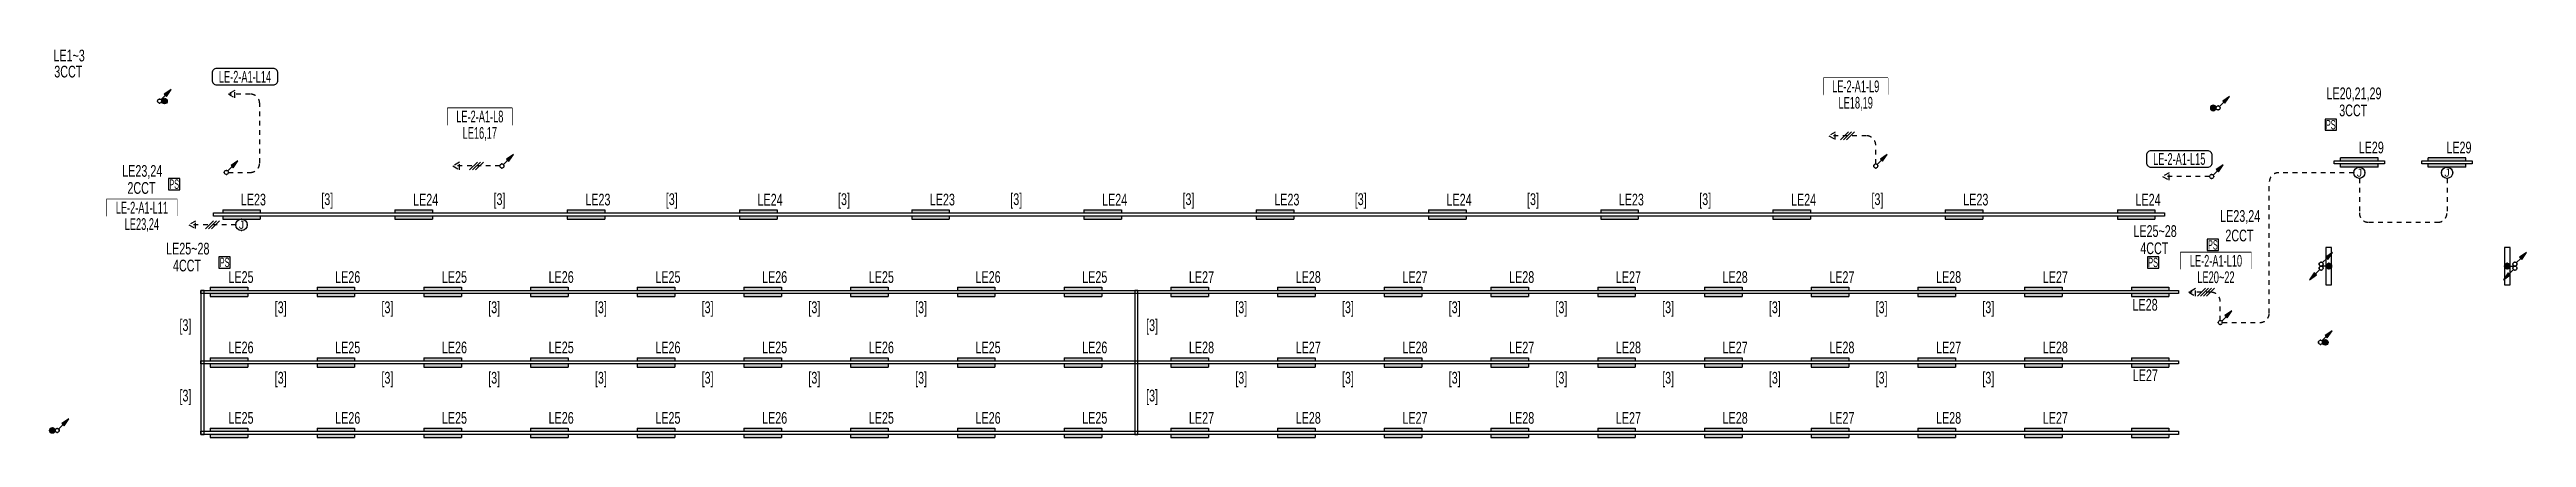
# Model space of a CAD drawing. Header units: millimetres. Extents: x 86947 to 500447, y -530175 to 1059536.
# Drawn here: x 98374 to 177466, y -69770 to -57373 of the extents above; entities that cross this region are included whole.
import ezdxf
from ezdxf.enums import TextEntityAlignment as Align

# ---------------------------------------------------------------- set-up
doc = ezdxf.new("R2010")
doc.units = ezdxf.units.MM
doc.header["$LTSCALE"] = 150
doc.set_wipeout_variables(frame=1)
doc.linetypes.add('D1', pattern=[3, 1, -1, 1])
for name, color, linetype in [('------01 Distribution Panel', 3, 'Continuous'), ('------03 Lighting Fixture', 3, 'Continuous'), ('------04 Lighting Switch', 2, 'Continuous'), ('------04 Number of Strands (가닥수)', 1, 'Continuous'), ('-----20 General Symbol', 3, 'Continuous'), ('-----23 Concealed or Exposed Wire', 4, 'D1'), ('-----28 Race Way', 1, 'Continuous')]:
    doc.layers.add(name, color=color, linetype=linetype)
doc.styles.add('ELEC', font='Dotum.ttf')

msp = doc.modelspace()

# ---------------------------------------------------------------- texts
at = {"layer": '------04 Lighting Switch', "style": 'ELEC', "width": 0.7}
for s, p in [('LE1~3', (98997, -57566)), ('3CCT', (98973, -58079)), ('LE20,21,29', (171959, -58806)), ('3CCT', (171935, -59319)), ('LE29', (172510, -60504)), ('LE29', (175310, -60504)), ('LE23,24', (101334, -61284)), ('LE23', (104883, -62168)), ('LE24', (110383, -62168)), ('LE23', (115883, -62168)), ('LE24', (121383, -62168)), ('LE23', (126883, -62168)), ('LE24', (132383, -62168)), ('LE23', (137883, -62168)), ('LE24', (143383, -62168)), ('LE23', (148883, -62168)), ('LE24', (154383, -62168)), ('LE23', (159883, -62168)), ('LE24', (165383, -62168)), ('LE25~28', (165607, -63174)), ('LE23,24', (168325, -62725)), ('4CCT', (165583, -63724)), ('4CCT', (102763, -64275)), ('LE25', (104487, -64643)), ('LE26', (107895, -64643)), ('LE25', (111303, -64643)), ('LE26', (114711, -64643)), ('LE25', (118119, -64643)), ('LE26', (121527, -64643)), ('LE25', (124935, -64643)), ('LE26', (128343, -64643)), ('LE25', (131750, -64643)), ('LE27', (135158, -64643)), ('LE28', (138566, -64643)), ('LE27', (141974, -64643)), ('LE28', (145382, -64643)), ('LE27', (148790, -64643)), ('LE28', (152198, -64643)), ('LE27', (155606, -64643)), ('LE28', (159014, -64643)), ('LE27', (162422, -64643)), ('LE28', (165289, -65529)), ('LE26', (104487, -66893)), ('LE25', (107895, -66893)), ('LE26', (111303, -66893)), ('LE25', (114711, -66893)), ('LE26', (118119, -66893)), ('LE25', (121527, -66893)), ('LE26', (124935, -66893)), ('LE25', (128343, -66893)), ('LE26', (131750, -66893)), ('LE28', (135158, -66893)), ('LE27', (138566, -66893)), ('LE28', (141974, -66893)), ('LE27', (145382, -66893)), ('LE28', (148790, -66893)), ('LE27', (152198, -66893)), ('LE28', (155606, -66893)), ('LE27', (159014, -66893)), ('LE28', (162422, -66893)), ('LE27', (165297, -67779)), ('LE25', (104487, -69143)), ('LE26', (107895, -69143)), ('LE25', (111303, -69143)), ('LE26', (114711, -69143)), ('LE25', (118119, -69143)), ('LE26', (121527, -69143)), ('LE25', (124935, -69143)), ('LE26', (128343, -69143)), ('LE25', (131750, -69143)), ('LE27', (135158, -69143)), ('LE28', (138566, -69143)), ('LE27', (141974, -69143)), ('LE28', (145382, -69143)), ('LE27', (148790, -69143)), ('LE28', (152198, -69143)), ('LE27', (155606, -69143)), ('LE28', (159014, -69143)), ('LE27', (162422, -69143))]:
    msp.add_text(s, height=375, dxfattribs=at).set_placement(p, align=Align.MIDDLE)
at = {"layer": '-----28 Race Way', "style": 'ELEC', "width": 0.7}
for p in [(107242, -62202), (112742, -62202), (118242, -62202), (123742, -62202), (129242, -62202), (134742, -62202), (140242, -62202), (145742, -62202), (151242, -62202), (156742, -62202), (105755, -65658), (109163, -65658), (112571, -65658), (115979, -65658), (119387, -65658), (122795, -65658), (126203, -65658), (136427, -65658), (139834, -65658), (143242, -65658), (146650, -65658), (150058, -65658), (153466, -65658), (156874, -65658), (160282, -65658), (102713, -66228), (133579, -66228), (105755, -67908), (109163, -67908), (112571, -67908), (115979, -67908), (119387, -67908), (122795, -67908), (126203, -67908), (136427, -67908), (139834, -67908), (143242, -67908), (146650, -67908), (150058, -67908), (153466, -67908), (156874, -67908), (160282, -67908), (102713, -68478), (133579, -68478)]:
    msp.add_text('[3]', height=375, dxfattribs=at).set_placement(p, align=Align.MIDDLE)
at = {"linetype": 'Continuous', "style": 'ELEC', "width": 0.6}
for s, p in [('LE-2-A1-L14', (104614, -58241)), ('LE-2-A1-L15', (166379, -60871))]:
    msp.add_text(s, height=375, dxfattribs=at).set_placement(p, align=Align.MIDDLE)

# ---------------------------------------------------------------- blocks, each defined once
blk = doc.blocks.new('D12')
at = {"linetype": 'Continuous'}
blk.add_lwpolyline([(600, -90), (600, 90), (-600, 90), (-600, -90)], close=True, dxfattribs=at)
blk.add_circle((0, 0), 90, dxfattribs=at)
for p in [(-90, 0), (0, 90), (90, 0), (0, -90)]:
    blk.add_point(p)
blk = doc.blocks.new('E13')
at = {"layer": '------03 Lighting Fixture'}
blk.add_hatch(color=256, dxfattribs=at).paths.add_polyline_path([(-90, 180, 1), (90, 180, 1)])
for p, q in [((90, 0), (-90, 0)), ((0, 90), (0, 0))]:
    blk.add_line(p, q, dxfattribs=at)
blk.add_blockref('D12', (0, 180), dxfattribs=at)
blk = doc.blocks.new('*U16')
blk.add_lwpolyline([(150, 0), (-150, 0), (-150, -300), (150, -300)], close=True)
at = {"style": 'ELEC', "width": 0.6}
blk.add_text('PS', height=250, dxfattribs=at).set_placement((0, -150), align=Align.MIDDLE)
blk = doc.blocks.new('*U13')
h = blk.add_hatch(color=256)
edge = h.paths.add_edge_path()
edge.add_arc((0, -75), 75, 0, 360)
blk.add_circle((0, -75), 75)
blk = doc.blocks.new('E17')
h = blk.add_hatch(color=256)
h.paths.add_polyline_path([(600, 100), (-600, 100), (-600, 0), (600, 0)])
h.paths.add_polyline_path([(600, -100), (-600, -100), (-600, -200), (600, -200)])
for p, q in [((-600, 100), (600, 100)), ((-600, 100), (-600, 0)), ((600, 100), (600, 0)), ((600, 100), (600, 0)), ((-600, -100), (-600, -200)), ((-600, -200), (600, -200)), ((600, -100), (600, -200))]:
    blk.add_line(p, q)
blk = doc.blocks.new('O01')
blk.add_hatch(color=256).paths.add_polyline_path([(-149, -218), (-218, -149), (-368, -368)])
blk.add_line((-46, -46), (-184, -184))
blk.add_lwpolyline([(-368, -368), (-149, -218), (-218, -149), (-368, -368)])
blk.add_circle((0, 0), 65)
for p in [(-65, 0), (-65, 0), (0, 65), (0, 65), (65, 0), (65, 0), (0, -65), (0, -65)]:
    blk.add_point(p)
blk = doc.blocks.new('O04')
blk.add_circle((0, 0), 150)
for p in [(-150, 0), (0, 150), (150, 0), (0, -150)]:
    blk.add_point(p)
at = {"style": 'ELEC'}
blk.add_text('J', height=214, dxfattribs=at).set_placement((0, 0), align=Align.MIDDLE)
blk = doc.blocks.new('O07')
blk.add_lwpolyline([(0, -100), (173, 0), (0, 100)], close=True)
blk = doc.blocks.new('*U45')
at = {"color": 0}
for p, q in [((-186, -106), (26, 106)), ((-106, -106), (106, 106)), ((-26, -106), (186, 106))]:
    blk.add_line(p, q, dxfattribs=at)
blk = doc.blocks.new('*U48')
at = {"color": 0}
for p, q in [((-226, -106), (-14, 106)), ((-146, -106), (66, 106)), ((-66, -106), (146, 106)), ((14, -106), (226, 106))]:
    blk.add_line(p, q, dxfattribs=at)

# ---------------------------------------------------------------- linework, layer by layer
at = {"layer": '------01 Distribution Panel', "color": 1}
for points in [[(155021, -58812), (157076, -58812), (157076, -58287), (155021, -58287)], [(111086, -59777), (113141, -59777), (113141, -59252), (111086, -59252)], [(100196, -62688), (102451, -62688), (102451, -62163), (100196, -62163)], [(166424, -64386), (168679, -64386), (168679, -63861), (166424, -63861)]]:
    msp.add_lwpolyline(points, close=True, dxfattribs=at)
at = {"layer": '-----23 Concealed or Exposed Wire'}
for p, q in [((169254, -65795), (169254, -61610)), ((171950, -61310), (169554, -61310)), ((172130, -61490), (172130, -62595)), ((174930, -61490), (174930, -62595)), ((172430, -62895), (174630, -62895)), ((167754, -66095), (168954, -66095))]:
    msp.add_line(p, q, dxfattribs=at)
for points in [[(104084, -61300), (104784, -61300, 0.414214), (105084, -61000), (105084, -59100, 0.414214), (104784, -58800), (104084, -58800)], [(156689, -61030), (156689, -60430, 0.414214), (156389, -60130), (155189, -60130)], [(167689, -66030), (167689, -65430, 0.414214), (167389, -65130), (166689, -65130)]]:
    msp.add_lwpolyline(points, format="xyb", dxfattribs=at)
for points in [[(112754, -61095), (111254, -61095)], [(167349, -61430), (165849, -61430)], [(104324, -62975), (102824, -62975)]]:
    msp.add_lwpolyline(points, dxfattribs=at)
for centre, start, end in [((169554, -61610), 90, 180), ((172430, -62595), 180, 270), ((174630, -62595), 270, 0), ((168954, -65795), 270, 0)]:
    msp.add_arc(centre, 300, start, end, dxfattribs=at)
at = {"layer": '-----28 Race Way', "elevation": 0}
for points in [[(171330, -60930), (172930, -60930), (172930, -61030), (171330, -61030)], [(174130, -60930), (175730, -60930), (175730, -61030), (174130, -61030)], [(166350, -65070), (166350, -65170), (103208, -65170), (103208, -65070)], [(103308, -65070), (103208, -65070), (103208, -69670), (103308, -69670)], [(166350, -67320), (166350, -67420), (103208, -67420), (103208, -67320)], [(166350, -69570), (166350, -69670), (103208, -69670), (103208, -69570)]]:
    msp.add_lwpolyline(points, close=True, dxfattribs=at)
at = {"layer": '-----28 Race Way'}
for points in [[(165904, -62595), (165904, -62695), (103604, -62695), (103604, -62595)], [(133125, -65070), (133025, -65070), (133025, -69670), (133125, -69670)]]:
    msp.add_lwpolyline(points, close=True, dxfattribs=at)
at = {"color": 1, "linetype": 'Continuous'}
for points in [[(103564, -58351, 0.414214), (103714, -58501), (105514, -58506, 0.414214), (105664, -58356), (105664, -58131, 0.414214), (105514, -57981), (103714, -57976, 0.414214), (103564, -58126)], [(165329, -60981, 0.414214), (165479, -61131), (167279, -61136, 0.414214), (167429, -60986), (167429, -60761, 0.414214), (167279, -60611), (165479, -60606, 0.414214), (165329, -60756)]]:
    msp.add_lwpolyline(points, format="xyb", close=True, dxfattribs=at)

# ---------------------------------------------------------------- block references
at = {"layer": '------03 Lighting Fixture', "color": 3, "rotation": 180}
for p in [(172130, -61030), (174930, -61030)]:
    msp.add_blockref('E17', p, dxfattribs=at)
at = {"layer": '------03 Lighting Fixture', "color": 3}
for p in [(104504, -62595), (110004, -62595), (115504, -62595), (121004, -62595), (126504, -62595), (132004, -62595), (137504, -62595), (143004, -62595), (148504, -62595), (154004, -62595), (159504, -62595), (165004, -62595), (104108, -65070), (107515, -65070), (110923, -65070), (114331, -65070), (117739, -65070), (121147, -65070), (124555, -65070), (127963, -65070), (131371, -65070), (134779, -65070), (138186, -65070), (141594, -65070), (145002, -65070), (148410, -65070), (151818, -65070), (155226, -65070), (158634, -65070), (162042, -65070), (165450, -65070), (104108, -67320), (107515, -67320), (110923, -67320), (114331, -67320), (117739, -67320), (121147, -67320), (124555, -67320), (127963, -67320), (131371, -67320), (134779, -67320), (138186, -67320), (141594, -67320), (145002, -67320), (148410, -67320), (151818, -67320), (155226, -67320), (158634, -67320), (162042, -67320), (165450, -67320), (104108, -69570), (107515, -69570), (110923, -69570), (114331, -69570), (117739, -69570), (121147, -69570), (124555, -69570), (127963, -69570), (131371, -69570), (134779, -69570), (138186, -69570), (141594, -69570), (145002, -69570), (148410, -69570), (151818, -69570), (155226, -69570), (158634, -69570), (162042, -69570), (165450, -69570)]:
    msp.add_blockref('E17', p, dxfattribs=at)
at = {"layer": '------03 Lighting Fixture'}
for p, rotation in [((170974, -64295), 270), ((177034, -64295), 89.99999999999999)]:
    msp.add_blockref('E13', p, dxfattribs=dict(at, rotation=rotation))
at = {"layer": '------04 Lighting Switch', "yscale": 1.2, "zscale": 1.2}
for p, xscale, rotation in [((101954, -59020), 1.2, 89.99999999999999), ((167554, -59240), -1.2, 270), ((170954, -66730), 1.2, 89.99999999999999), ((98554, -69545), 1.2, 270)]:
    msp.add_blockref('*U13', p, dxfattribs=dict(at, xscale=xscale, rotation=rotation))
at = {"layer": '------04 Lighting Switch', "xscale": 1.2, "yscale": 1.2, "zscale": 1.2}
for p in [(171216, -59595), (102354, -61495), (103964, -63995), (165544, -63995), (167454, -63435)]:
    msp.add_blockref('*U16', p, dxfattribs=at)
at = {"layer": '------04 Number of Strands (가닥수)', "xscale": 1.2, "yscale": 1.2, "zscale": 1.2}
for p in [(155789, -60130), (112004, -61095), (103574, -62975)]:
    msp.add_blockref('*U45', p, dxfattribs=at)
at = {"layer": '-----20 General Symbol', "rotation": 180}
for p in [(101889, -59020), (167619, -59240), (112819, -61095), (156689, -61095), (104019, -61300), (167414, -61430), (170909, -64230), (177099, -64230), (167689, -66095), (170889, -66730), (98619, -69545)]:
    msp.add_blockref('O01', p, dxfattribs=at)
at = {"layer": '-----20 General Symbol', "xscale": 1.2, "yscale": 1.2, "zscale": 1.2}
for p in [(172130, -61310), (174930, -61310), (104504, -62975)]:
    msp.add_blockref('O04', p, dxfattribs=at)
at = {"layer": '-----20 General Symbol'}
for p in [(170909, -64360), (177099, -64360)]:
    msp.add_blockref('O01', p, dxfattribs=at)
at = {"layer": '-----23 Concealed or Exposed Wire', "xscale": 1.199999999953434, "yscale": 1.199999999953434, "zscale": 1.199999999953434, "rotation": 180}
for p in [(104291, -58800), (155396, -60130), (111461, -61095), (166056, -61430), (103031, -62975), (166896, -65130)]:
    msp.add_blockref('O07', p, dxfattribs=at)

msp.set_redraw_order([(e.dxf.handle, doc.entitydb.next_handle()) for e in msp.query("TEXT MTEXT ATTDEF DIMENSION ARC_DIMENSION")])  # texts and dimensions are drawn at this point

# ---------------------------------------------------------------- next in the draw order: wipeouts: each hides what was drawn before it
at = {"color": 1}
for points in [[(155021, -58812), (157076, -58812), (157076, -58287), (155021, -58287)], [(111086, -59777), (113141, -59777), (113141, -59252), (111086, -59252)], [(100196, -62688), (102451, -62688), (102451, -62163), (100196, -62163)], [(166424, -64386), (168679, -64386), (168679, -63861), (166424, -63861)]]:
    msp.add_wipeout(points, dxfattribs=at)

# ---------------------------------------------------------------- next in the draw order: texts
at = {"layer": '------04 Lighting Switch', "style": 'ELEC', "width": 0.7}
for p in [(101309, -61797), (168300, -63316)]:
    msp.add_text('2CCT', height=375, dxfattribs=at).set_placement(p, align=Align.MIDDLE)

# ---------------------------------------------------------------- next in the draw order: wipeouts: each hides what was drawn before it
at = {"color": 1}
for points in [[(155021, -59337), (157076, -59337), (157076, -58812), (155021, -58812)], [(111086, -60302), (113141, -60302), (113141, -59777), (111086, -59777)], [(100196, -63213), (102451, -63213), (102451, -62688), (100196, -62688)], [(166424, -64911), (168679, -64911), (168679, -64386), (166424, -64386)]]:
    msp.add_wipeout(points, dxfattribs=at)

# ---------------------------------------------------------------- next in the draw order: block references
at = {"layer": '------04 Number of Strands (가닥수)', "xscale": 1.2, "yscale": 1.2, "zscale": 1.2}
msp.add_blockref('*U48', (167233, -65130), dxfattribs=at)

# ---------------------------------------------------------------- next in the draw order: texts
at = {"layer": '------04 Lighting Switch', "style": 'ELEC', "width": 0.7}
msp.add_text('LE25~28', height=375, dxfattribs=at).set_placement((102788, -63735), align=Align.MIDDLE)
at = {"style": 'ELEC', "width": 0.6}
for s, p in [('LE-2-A1-L9', (156048, -58549)), ('LE18,19', (156048, -59074)), ('LE-2-A1-L8', (112113, -59514)), ('LE16,17', (112113, -60039)), ('LE-2-A1-L11', (101323, -62426)), ('LE23,24', (101323, -62951)), ('LE-2-A1-L10', (167551, -64124)), ('LE20~22', (167551, -64649))]:
    msp.add_text(s, height=375, dxfattribs=at).set_placement(p, align=Align.MIDDLE_CENTER)

doc.saveas('drawing.dxf')
